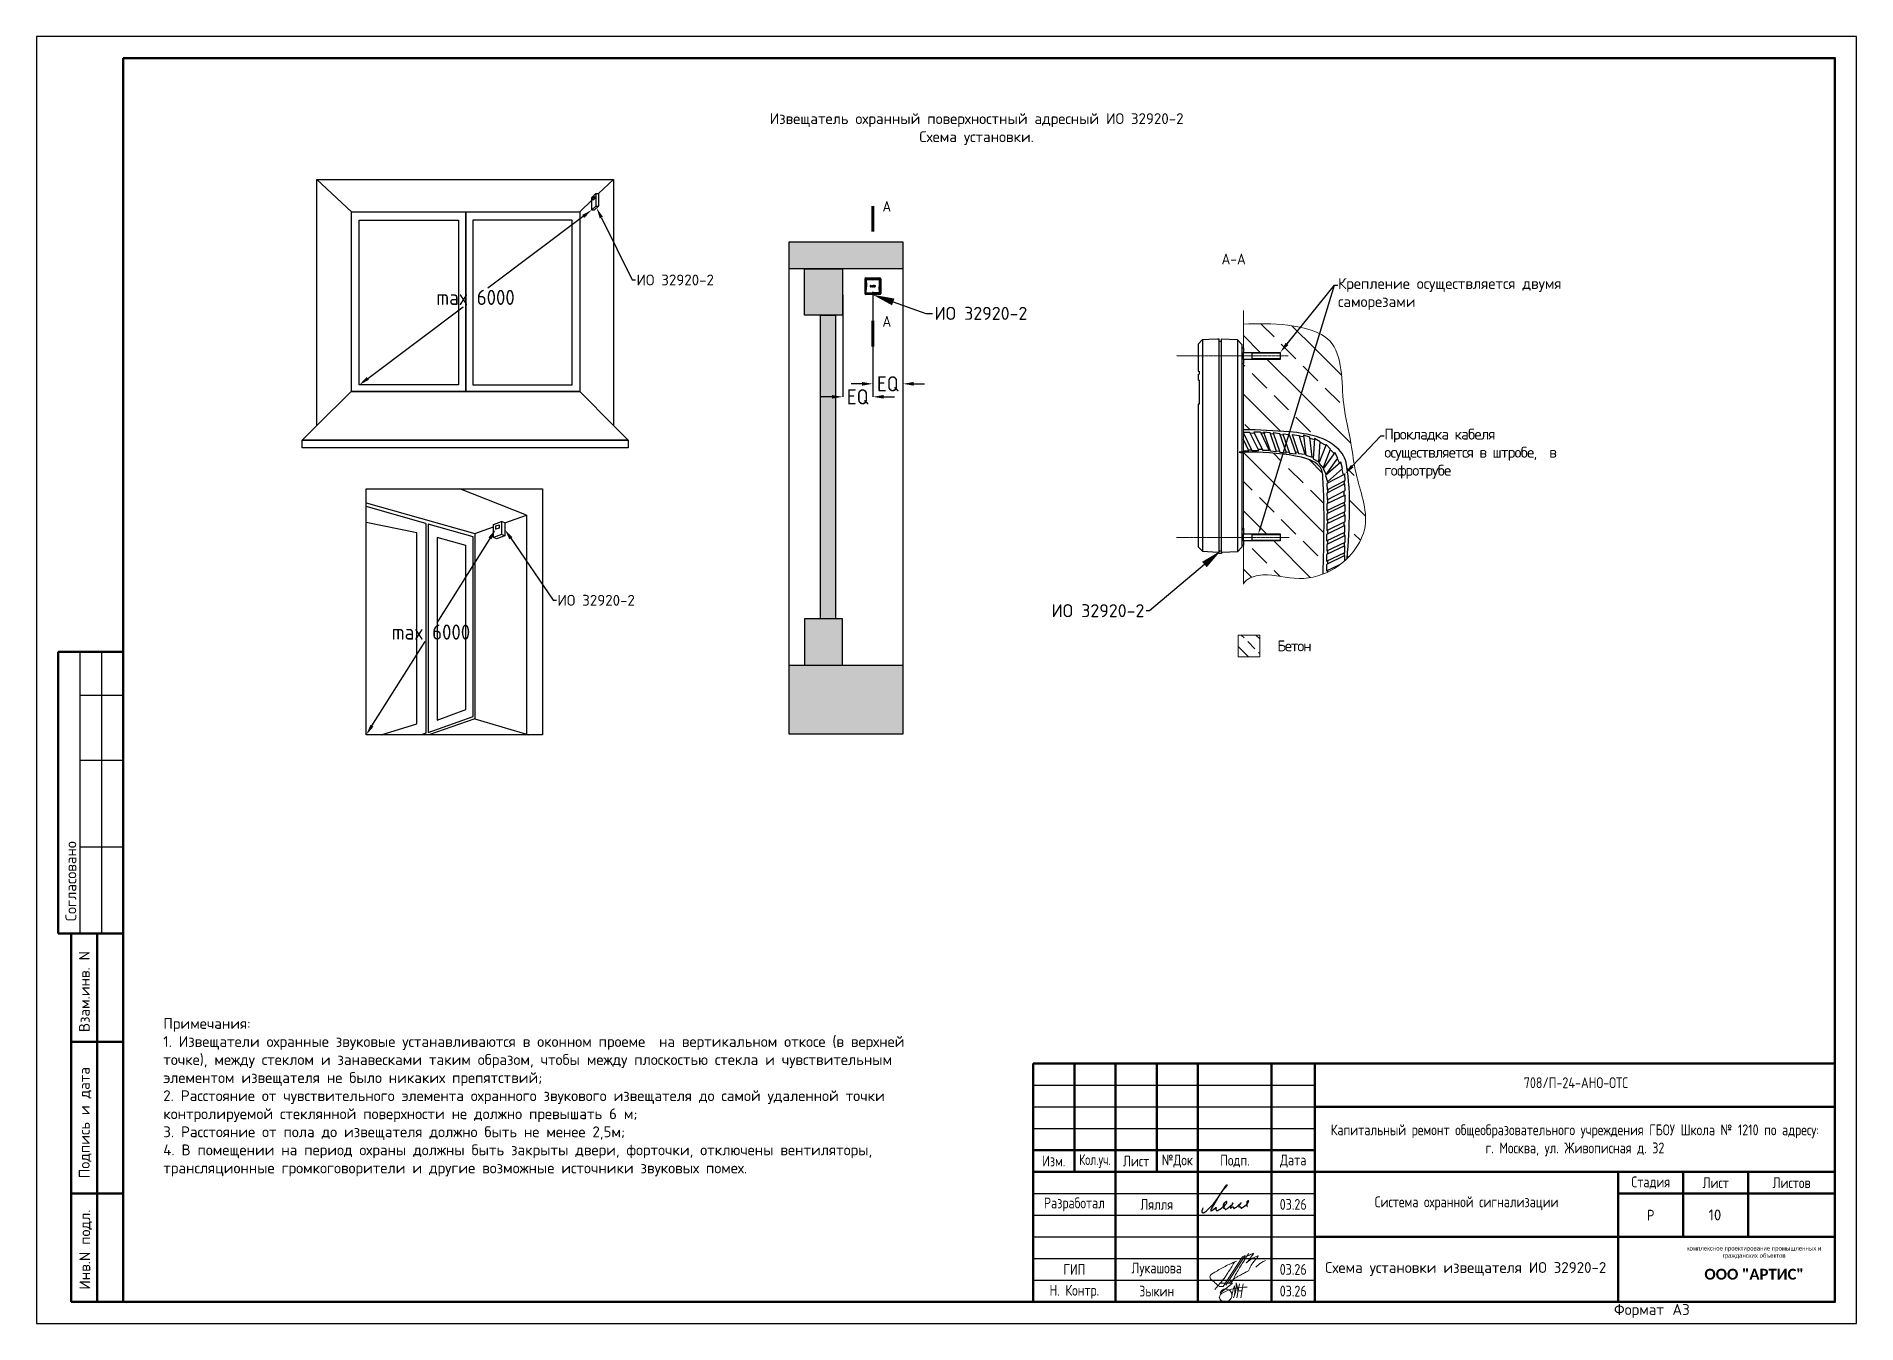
# Model space of a CAD drawing. Header units: millimetres. Extents: x -259793 to 1187961, y -549744 to 43070.
# Drawn here: x 824115 to 866115, y -32952 to -3252 of the extents above; entities that cross this region are included whole.
import ezdxf
from ezdxf import colors
from ezdxf.entities.mleader import LeaderData, LeaderLine
from ezdxf.enums import TextEntityAlignment as Align
from ezdxf.math import Vec2, Vec3

# ---------------------------------------------------------------- set-up
doc = ezdxf.new("R2010")
doc.units = ezdxf.units.MM
doc.linetypes.add('осевая', pattern=[2, 1.25, -0.25, 0.25, -0.25])
for name, color, linetype in [('__НАДПИСИ', 7, 'Continuous'), ('OBJ', 4, 'Continuous'), ('TEXT1', 7, 'Continuous'), ('Основная', 7, 'Continuous'), ('стена', 20, 'Continuous'), ('Штампы', 7, 'Continuous')]:
    doc.layers.add(name, color=color, linetype=linetype)
doc.layers.add('__ФОРМАТ', color=7, linetype='Continuous', lineweight=40)
doc.layers.add('Подписи', color=7, linetype='Continuous', lineweight=13)
doc.layers.add('ОФ_подписи', color=5, linetype='Continuous', lineweight=13, true_color=0x0000ff)
doc.styles.add('GOST 2.304 type A', font='', dxfattribs={"height": 250})
doc.styles.add('ICOCPEUR', font='isocpeur.ttf', dxfattribs={"height": 250})
doc.styles.add('ISOCPEUR', font='isocpeur.ttf', dxfattribs={"width": 0.9, "height": 350})
doc.styles.add('RubezhCAD', font='', dxfattribs={"oblique": 10})
doc.styles.get("Standard").update_dxf_attribs({"font": ''})
doc.styles.add('XREF1$0$Standard', font='isocpeur.ttf')
doc.styles.add('ГОСТ 2.304', font='')
doc.styles.get('GOST 2.304 type A').set_extended_font_data('GOST 2.304 type A')
doc.styles.get('RubezhCAD').set_extended_font_data('GOST type A')
doc.styles.get('Standard').set_extended_font_data('GOST type B')
doc.styles.get('ГОСТ 2.304').set_extended_font_data('GOST 2.304 type A')
doc.dimstyles.get("Standard").update_dxf_attribs({"dimtxt": 0.18, "dimasz": 0.18, "dimexe": 0.18, "dimexo": 0.0625, "dimgap": 0.09, "dimtad": 0, "dimtih": 1, "dimtoh": 1, "dimdec": 4, "dimzin": 0, "dimdsep": 46, "dimtxsty": 'Standard', "dimcen": 0.09, "dimadec": 0, "dimazin": 0, "dimtfac": 1, "dimtdec": 4, "dimtofl": 0, "dimtmove": 0, "dimatfit": 3, "dimfxl": 1, "dimtolj": 1, "dimtzin": 0, "dimarcsym": 0})
pattern_1 = [(135, (653983.1, -43863.8), (-673.519, -673.519), []), (135, (653983.1, -43190.2), (-673.519, -673.519), [476.25, -238.125])]

msp = doc.modelspace()

# ---------------------------------------------------------------- texts
at = {"transparency": 33554687, "insert": (845809.73537, -5391.4863), "char_height": 250, "width": 24144.701657, "attachment_point": 5, "style": 'ISOCPEUR'}
msp.add_mtext('{\\W1;Извещатель охранный поверхностный адресный ИО 32920-2 \\PСхема установки.}', dxfattribs=at)
at = {"transparency": 33554687, "char_height": 250, "style": 'ISOCPEUR'}
for s, width, gutter_width, insert, attachment_point in [('А', 32781.5996251, 12.5, (843636.38467, -7049.80043), 1), ('А-А', 32781.5996251, 12.5, (851461.32287, -8262.73026), 1), ('А', 32781.5996251, 12.5, (843636.38467, -9699.69516), 1), ('{\\W1;\\T0.8;Бетон }', 1187.6796669, 25, (853129.04596, -17313.83777), 5)]:
    msp.add_mtext_dynamic_manual_height_columns(s, width=width, gutter_width=gutter_width, heights=[0], dxfattribs=dict(at, insert=insert, attachment_point=attachment_point))
at = {"ltscale": 100, "transparency": 33554687, "insert": (827042.18202, -25901.3723), "char_height": 250, "width": 17596.041954, "attachment_point": 1, "style": 'ISOCPEUR'}
msp.add_mtext('{\\W1;\\C7;Примечания:\\P1. \\C256;Извещатели охранные звуковые устанавливаются в оконном проеме  на вертикальном откосе (в верхней точке), между стеклом и занавесками таким образом, чтобы между плоскостью стекла и чувствительным элементом извещателя не было никаких препятствий; \\P2. Расстояние от чувствительного элемента охранного звукового извещателя до самой удаленной точки контролируемой стеклянной поверхности не должно превышать 6 м;\\P3. Расстояние от пола до извещателя должно быть не менее 2,5м;\\P4. В помещении на период охраны должны быть закрыты двери, форточки, отключены вентиляторы, трансляционные громкоговорители и другие возможные источники звуковых помех.}', dxfattribs=at)
at = {"linetype": 'Continuous', "transparency": 33554687, "insert": (862845.10724, -30443.506), "char_height": 250, "attachment_point": 5, "style": 'ISOCPEUR'}
msp.add_mtext('{\\W1;10}', dxfattribs=at)
at = {"layer": 'TEXT1', "transparency": 33554687, "insert": (857095.10724, -31691.79765), "char_height": 250, "width": 7000, "attachment_point": 5, "style": 'ICOCPEUR'}
msp.add_mtext('Схема установки извещателя ИО 32920-2', dxfattribs=at)

# ---------------------------------------------------------------- blocks, each defined once
blk = doc.blocks.new('A$C6E475235')
at = {"layer": 'OBJ', "color": 0}
for p, q in [((-26.9, 9.7), (-26.9, -46)), ((-26.5, 9.7), (-26.5, -46)), ((-24.4, 9.7), (-24.4, -46)), ((-22.9, 13.7), (31.1, 13.7)), ((-22.9, 13.3), (31.1, 13.3)), ((-22.9, 11.2), (31.1, 11.2)), ((-22, -43.6), (-22, 7.4)), ((-21.9, 7.4), (-20.2, -15.6)), ((-21.4, 8), (29.6, 8)), ((-21.4, 7.9), (1.6, 6.2)), ((6.6, 6.2), (1.6, 6.2)), ((29.5, 7.9), (6.6, 6.2)), ((30, 7.4), (28.3, -15.5)), ((30.1, -43.5), (30.1, 7.5)), ((32.6, 9.7), (32.6, -46)), ((34.7, 9.7), (34.7, -46)), ((35.1, 9.7), (35.1, -46)), ((31.1, -47.5), (-22.9, -47.5)), ((31.1, -49.6), (-22.9, -49.6)), ((31.1, -50), (-22.9, -50)), ((-21.9, -21.1), (-21.9, -14.1)), ((-21.9, -43.5), (-20.2, -20.6)), ((-21.4, -44), (1.6, -42.3)), ((-21.4, -44.1), (29.6, -44.1)), ((-20.2, -15.6), (-20.2, -20.6)), ((-5.5, -15.5), (-5.5, -19.5)), ((-5, -15), (-1, -15)), ((-5, -20), (-1, -20)), ((-0.5, -15.5), (-0.5, -19.5)), ((1.5, -15.5), (1.5, -19.5)), ((6.6, -42.3), (1.6, -42.3)), ((2, -15), (6, -15)), ((2, -20), (6, -20)), ((6.5, -15.5), (6.5, -19.5)), ((29.5, -44), (6.6, -42.3)), ((8.5, -15.5), (8.5, -19.5)), ((9, -15), (13, -15)), ((9, -20), (13, -20)), ((13.5, -15.5), (13.5, -19.5)), ((28.3, -15.5), (28.3, -20.5)), ((30, -43.5), (28.3, -20.5))]:
    blk.add_line(p, q, dxfattribs=at)
for centre in [(-3, -17.5), (4, -17.5), (11, -17.5)]:
    blk.add_circle(centre, 1.75, dxfattribs=at)
for centre, radius, start, end in [((-22.9, 9.7), 4, 90, 180), ((-22.9, 9.7), 3.6, 90, 180), ((-22.9, 9.7), 1.5, 90, 180), ((-21.5, 7.4), 0.5, 90, 180), ((-21.4, 7.5), 0.5, 90, 180), ((-21.4, 7.5), 0.5, 90, 180), ((-21.4, 7.4), 0.5, 83.65981, 180), ((-21.4, 7.4), 0.5, 90, 186.34019), ((-21.4, 7.4), 0.5, 90, 186.34019), ((-21.4, 7.4), 0.5, 90, 186.34019), ((-21.4, 7.4), 0.5, 90, 186.34019), ((29.5, 7.5), 0.5, 353.65981, 90), ((29.5, 7.5), 0.5, 353.65981, 90), ((29.5, 7.5), 0.5, 353.65981, 90), ((29.5, 7.5), 0.5, 353.65981, 90), ((29.6, 7.4), 0.5, 0, 96.34019), ((29.6, 7.4), 0.5, 0, 96.34019), ((29.6, 7.4), 0.5, 0, 96.34019), ((29.6, 7.4), 0.5, 0, 96.34019), ((29.6, 7.5), 0.5, 0, 90), ((29.6, 7.5), 0.5, 0, 90), ((31.1, 9.7), 4, 0, 90), ((31.1, 9.7), 3.6, 0, 90), ((31.1, 9.7), 1.5, 0, 90), ((-22.9, -46), 4, 180, 270), ((-22.9, -46), 3.6, 180, 270), ((-22.9, -46), 1.5, 180, 270), ((-21.5, -43.6), 0.5, 180, 270), ((-21.5, -43.6), 0.5, 180, 270), ((-21.4, -43.5), 0.5, 180, 276.34019), ((-21.4, -43.6), 0.5, 173.65981, 270), ((-21.4, -43.6), 0.5, 180, 270), ((-21.4, -43.6), 0.5, 180, 270), ((-5, -15.5), 0.5, 90, 180), ((-5, -19.5), 0.5, 180, 270), ((-1, -15.5), 0.5, 0, 90), ((-1, -19.5), 0.5, 270, 0), ((2, -15.5), 0.5, 90, 180), ((2, -19.5), 0.5, 180, 270), ((6, -15.5), 0.5, 0, 90), ((6, -19.5), 0.5, 270, 0), ((9, -15.5), 0.5, 90, 180), ((9, -19.5), 0.5, 180, 270), ((13, -15.5), 0.5, 0, 90), ((13, -19.5), 0.5, 270, 0), ((29.6, -43.5), 0.5, 263.65981, 0), ((29.6, -43.5), 0.5, 263.65981, 0), ((29.6, -43.5), 0.5, 263.65981, 0), ((29.6, -43.5), 0.5, 263.65981, 0), ((29.5, -43.5), 0.5, 270, 6.34019), ((29.6, -43.5), 0.5, 270, 0), ((29.6, -43.5), 0.5, 270, 0), ((29.6, -43.6), 0.5, 270, 0), ((31.1, -46), 4, 270, 0), ((31.1, -46), 1.5, 270, 0), ((31.1, -46), 3.6, 270, 0)]:
    blk.add_arc(centre, radius, start, end, dxfattribs=at)
blk = doc.blocks.new('*D1136')
at = {"color": 0, "lineweight": -2, "transparency": 16777216}
for p, q in [((842719, -9212), (842719, -11568)), ((843414, -9212), (843414, -11568)), ((842469, -11568), (842219, -11568)), ((843664, -11568), (843914, -11568))]:
    blk.add_line(p, q, dxfattribs=at)
at = {"color": 0, "transparency": 16777216}
for points in [[(842469, -11526), (842469, -11609), (842719, -11568)], [(843664, -11526), (843664, -11609), (843414, -11568)]]:
    blk.add_solid(points, dxfattribs=at)
at = {"layer": 'Defpoints', "color": 0, "transparency": 16777216}
for p in [(842719, -9212), (843414, -9212), (842719, -11568)]:
    blk.add_point(p, dxfattribs=at)
at = {"color": 0, "transparency": 16777216, "insert": (843066, -11568), "char_height": 350, "attachment_point": 5, "style": 'ISOCPEUR'}
blk.add_mtext('\\A1;EQ', dxfattribs=at)
blk = doc.blocks.new('*D1137')
at = {"color": 0, "lineweight": -2, "transparency": 16777216}
for p, q in [((843414, -9191), (843414, -11268)), ((844108, -9191), (844108, -11268)), ((843164, -11268), (842914, -11268)), ((844358, -11268), (844608, -11268))]:
    blk.add_line(p, q, dxfattribs=at)
at = {"color": 0, "transparency": 16777216}
for points in [[(843164, -11226), (843164, -11310), (843414, -11268)], [(844358, -11226), (844358, -11310), (844108, -11268)]]:
    blk.add_solid(points, dxfattribs=at)
at = {"layer": 'Defpoints', "color": 0, "transparency": 16777216}
for p in [(843414, -9191), (844108, -9191), (843414, -11268)]:
    blk.add_point(p, dxfattribs=at)
at = {"color": 0, "transparency": 16777216, "insert": (843761, -11268), "char_height": 350, "attachment_point": 5, "style": 'ISOCPEUR'}
blk.add_mtext('\\A1;EQ', dxfattribs=at)
blk = doc.blocks.new('*D1139')
at = {"color": 0, "lineweight": -2, "transparency": 16777216}
for p, q in [((836732, -7405), (834533, -9059)), ((836931, -7255), (836931, -7255)), ((831762, -11144), (833961, -9489)), ((831562, -11294), (831562, -11294))]:
    blk.add_line(p, q, dxfattribs=at)
at = {"color": 0, "transparency": 16777216}
for points in [[(836707, -7372), (836757, -7438), (836931, -7255)], [(831737, -11111), (831787, -11177), (831562, -11294)]]:
    blk.add_solid(points, dxfattribs=at)
at = {"layer": 'Defpoints', "color": 0, "transparency": 16777216}
for p in [(836931, -7255), (831562, -11294), (831562, -11294)]:
    blk.add_point(p, dxfattribs=at)
at = {"color": 0, "transparency": 16777216, "insert": (834247, -9274), "char_height": 350, "attachment_point": 5, "style": 'ISOCPEUR'}
blk.add_mtext('\\A1;max 6000', dxfattribs=at)
blk = doc.blocks.new('*D1138')
at = {"color": 0, "lineweight": -2, "transparency": 16777216}
for p, q in [((834713, -14623), (834714, -14623)), ((834580, -14834), (833354, -16781)), ((831857, -19158), (833083, -17211)), ((831724, -19369), (831724, -19369))]:
    blk.add_line(p, q, dxfattribs=at)
at = {"color": 0, "transparency": 16777216}
for points in [[(834545, -14812), (834615, -14856), (834713, -14622)], [(831822, -19136), (831892, -19180), (831724, -19369)]]:
    blk.add_solid(points, dxfattribs=at)
at = {"layer": 'Defpoints', "color": 0, "transparency": 16777216}
for p in [(834713, -14622), (831724, -19369), (831724, -19369)]:
    blk.add_point(p, dxfattribs=at)
at = {"color": 0, "transparency": 16777216, "insert": (833219, -16996), "char_height": 350, "attachment_point": 5, "style": 'ISOCPEUR'}
blk.add_mtext('\\A1;max 6000', dxfattribs=at)
blk = doc.blocks.new('П_Зыкин')
at = {"layer": 'ОФ_подписи', "color": 5, "ltscale": 100, "transparency": 33554687}
for p, q in [((142, 249), (62, -174)), ((102, 37), (218, 37)), ((258, 249), (178, -174))]:
    blk.add_line(p, q, dxfattribs=at)
blk.add_lwpolyline([(-462, 273), (-74, 273), (-446, -30)], dxfattribs=at)
for centre, radius, start, end in [((-271, -94), 186, 314.2393, 159.9348), ((345, -1372), 1523, 88.8758, 117.8788), ((1109, -252), 1204, 158.7593, 174.231), ((-1024, 224), 1068, 337.8144, 2.8859), ((-849, 72), 852, 342.8308, 7.4815), ((-9, 182), 4.48, 8.9691, 155.6551), ((-643, 22), 732, 344.4555, 20.462), ((-318, -169), 151, 108.7568, 173.4251), ((-287, -115), 185, 191.5358, 322.3512)]:
    blk.add_arc(centre, radius, start, end, dxfattribs=at)
blk = doc.blocks.new('П_Лукашова')
at = {"layer": 'ОФ_подписи', "color": 5}
for p, q in [((221, 339), (-221, -339)), ((286, 371), (-156, -307)), ((283, 370), (218, 338))]:
    blk.add_line(p, q, dxfattribs=at)
for points in [[(221, 301), (344, 360), (434, 401), (475, 416), (464, 395), (420, 336), (342, 232), (310, 203), (337, 221), (420, 283), (490, 322), (558, 352), (576, 358), (491, 240), (403, 113), (374, 49), (360, 20)], [(-221, -339), (-276, -344), (-368, -289), (-446, -221), (-505, -166), (-522, -116), (-412, -16), (-295, 56), (-173, 120), (-49, 179), (33, 216), (87, 237), (52, 221), (11, 167), (-59, 51), (-126, -52), (-177, -132), (-256, -231), (-409, -409)], [(360, 20), (294, -18), (203, -65), (91, -124), (-73, -248)], [(366, 415), (236, 213), (85, -37), (-50, -300)], [(530, 102), (646, 199), (748, 254)]]:
    blk.add_spline(points, degree=3, dxfattribs=at)
blk = doc.blocks.new('штамп')
at = {"layer": '__ФОРМАТ', "linetype": 'Continuous', "lineweight": 50}
for p, q in [((531929, 45357), (531929, 50857)), ((531929, 50857), (550429, 50857)), ((532879, 48357), (532879, 50857)), ((533829, 45357), (533829, 50857)), ((534779, 48357), (534779, 50857)), ((535729, 45357), (535729, 50857)), ((537429, 45357), (537429, 50857)), ((538429, 45357), (538429, 50857)), ((550429, 45357), (550429, 50857)), ((538429, 49857), (550429, 49857)), ((531929, 48857), (538429, 48857)), ((531929, 48357), (550429, 48357)), ((545429, 45357), (545429, 48357)), ((546929, 46857), (546929, 48357)), ((548429, 46857), (548429, 48357)), ((545429, 47857), (550429, 47857)), ((538429, 46857), (550429, 46857)), ((531929, 45357), (550429, 45357))]:
    blk.add_line(p, q, dxfattribs=at)
at = {"layer": '__ФОРМАТ', "linetype": 'Continuous', "lineweight": -2}
for p, q in [((531929, 50357), (538429, 50357)), ((531929, 49857), (538429, 49857)), ((531929, 49357), (538429, 49357)), ((531929, 48857), (538429, 48857)), ((531929, 47857), (538429, 47857)), ((531929, 47357), (538429, 47357)), ((531929, 46857), (538429, 46857)), ((538429, 46857), (550429, 46857)), ((531929, 46357), (538429, 46357)), ((531929, 45857), (538429, 45857))]:
    blk.add_line(p, q, dxfattribs=at)
at = {"layer": 'Подписи', "color": 5, "lineweight": 25}
blk.add_lwpolyline([(535847, 47525), (535833, 47500), (535823, 47461), (535824, 47440), (535829, 47423), (535840, 47414), (535857, 47413), (535876, 47421), (535897, 47435), (535917, 47454), (536005, 47539), (536088, 47624), (536142, 47690), (536203, 47776), (536266, 47874), (536323, 47953), (536362, 48009), (536395, 48059), (536405, 48060), (536397, 48045), (536295, 47925), (536205, 47790), (536095, 47603), (536059, 47544), (536038, 47506), (536029, 47485), (536027, 47473), (536027, 47462), (536031, 47457), (536037, 47454), (536045, 47456), (536057, 47466), (536072, 47479), (536107, 47506), (536133, 47525), (536147, 47532), (536152, 47532), (536153, 47529), (536150, 47520), (536147, 47504), (536146, 47491), (536148, 47479), (536150, 47471), (536157, 47465), (536166, 47462), (536178, 47464), (536189, 47469), (536215, 47480), (536240, 47498), (536281, 47529), (536306, 47550), (536324, 47567), (536342, 47582), (536372, 47609), (536388, 47629), (536397, 47646), (536399, 47657), (536398, 47666), (536393, 47671), (536383, 47671), (536372, 47667), (536356, 47653), (536336, 47632), (536323, 47612), (536313, 47599), (536309, 47587), (536310, 47579), (536315, 47575), (536326, 47579), (536335, 47585), (536344, 47592), (536348, 47595), (536352, 47596), (536354, 47595), (536355, 47592), (536349, 47583), (536342, 47575), (536334, 47561), (536326, 47547), (536322, 47538), (536320, 47531), (536321, 47523), (536325, 47519), (536328, 47519), (536333, 47524), (536338, 47527), (536344, 47526), (536346, 47520), (536351, 47508), (536355, 47498), (536359, 47493), (536366, 47491), (536375, 47491), (536385, 47497), (536412, 47513), (536436, 47532), (536466, 47559), (536491, 47583), (536517, 47607), (536529, 47621), (536545, 47642), (536547, 47643), (536546, 47644), (536543, 47644), (536541, 47642), (536538, 47637), (536499, 47577), (536491, 47558), (536482, 47544), (536480, 47535), (536479, 47529), (536481, 47524), (536483, 47522), (536489, 47523), (536494, 47526), (536502, 47532), (536512, 47539), (536522, 47544), (536530, 47548), (536541, 47549), (536547, 47546), (536550, 47541), (536551, 47531), (536552, 47525), (536553, 47521), (536558, 47517), (536562, 47515), (536568, 47515), (536575, 47517), (536583, 47523), (536596, 47533), (536617, 47547), (536636, 47561), (536659, 47583), (536688, 47609), (536702, 47620), (536713, 47630), (536721, 47636), (536727, 47641), (536727, 47643), (536726, 47644), (536723, 47643), (536720, 47638), (536715, 47629), (536693, 47594), (536681, 47575), (536676, 47566), (536674, 47557), (536677, 47551), (536679, 47547), (536684, 47546), (536689, 47549), (536695, 47552), (536700, 47554), (536709, 47554), (536716, 47551), (536717, 47545), (536719, 47535), (536721, 47527), (536725, 47524), (536731, 47520), (536741, 47523), (536747, 47528), (536757, 47534), (536779, 47550), (536809, 47572), (536842, 47600), (536865, 47623), (536880, 47642), (536895, 47664), (536899, 47675), (536901, 47684), (536898, 47689), (536891, 47693), (536881, 47689), (536873, 47682), (536862, 47668), (536856, 47654), (536855, 47638), (536856, 47622), (536856, 47598), (536858, 47583), (536860, 47572), (536864, 47560), (536871, 47551)], dxfattribs=at)
at = {"layer": 'ОФ_подписи'}
for name, p, xscale, yscale, zscale in [('П_Лукашова', (536533, 46057), 1.010226427429054, 1.010226427429054, 1.010226427429054), ('П_Зыкин', (536581, 45585), 0.7621923841183493, 0.7621923841183493, 0.7621923841183493)]:
    blk.add_blockref(name, p, dxfattribs=dict(at, xscale=xscale, yscale=yscale, zscale=zscale))
at = {"transparency": 33554687, "attachment_point": 5, "style": 'ГОСТ 2.304'}
for s, insert, char_height, width in [('{\\fArial|b0|i0|c204|p34;комплексное проектирование промышленных и гражданских объектов}', (548563, 46495), 100, 3372.21), ('{\\fCorbel Light|b1|i0|c204|p34;ООО "АРТИС"}', (548563, 45995), 250, 4171.2)]:
    blk.add_mtext(s, dxfattribs=dict(at, insert=insert, char_height=char_height, width=width))
at = {"layer": '__НАДПИСИ', "lineweight": 9, "ltscale": 2, "style": 'ISOCPEUR', "flags": 1}
blk.add_attdef('NOTATION', (548864, 51134), '', height=250, dxfattribs=at)
at = {"layer": '__НАДПИСИ', "lineweight": 9, "ltscale": 2, "style": 'RubezhCAD', "oblique": 10}
blk.add_attdef('SHEET', text='', height=250, dxfattribs=at).set_placement((547679, 47357), align=Align.MIDDLE_CENTER)
at = {"layer": '__ФОРМАТ', "color": 7, "linetype": 'Continuous', "lineweight": 20, "char_height": 250, "attachment_point": 5, "style": 'GOST 2.304 type A'}
for s, insert, width in [('Капитальный ремонт общеобразовательного учреждения ГБОУ Школа № 1210 по адресу:      \\Pг. Москва, ул. Живописная д. 32', (544429, 49085), 12000), ('\\pi-7.5,l7.5,t7.5;{\\W0.9;\\C256;Кол.уч.}', (533354, 48607), 950)]:
    blk.add_mtext(s, dxfattribs=dict(at, insert=insert, width=width))
for s, insert, width, line_spacing_factor in [('\\pi-7.5,l7.5,t7.5;{\\C256;Изм.}', (532404, 48607), 950, 1.2), ('\\pi-7.5,l7.5,t7.5;{\\C256;Лист}', (534304, 48607), 950, 1.2), ('\\pi-7.5,l7.5,t7.5;{\\C256;№Док}', (535254, 48607), 950, 1.2), ('\\pi-7.5,l7.5,t7.5;{\\C256;Подп.}', (536584, 48607), 1710.72, 1.2), ('\\pi-7.5,l7.5,t7.5;{\\C256;Дата}', (537929, 48607), 1000, 1.2), ('\\pi-7.5,l7.5,t7.5;{\\C256;Стадия}', (546179, 48107), 1500, 1.2), ('\\pi-7.5,l7.5,t7.5;{\\C256;Лист}', (547679, 48107), 1500, 1.2), ('\\pi-7.5,l7.5,t7.5;{\\C256;Листов}', (549429, 48107), 2000, 1.2), ('\\pi-7.5,l7.5,t7.5;{\\C256;Разработал}', (532879, 47607), 1900, 1.2), ('{\\C256;Лялля}', (534779, 47607), 1900, 1.2), ('{\\C256;03.26}', (537929, 47607), 1000, 1.2), ('Система охранной сигнализации ', (541929, 47632), 6828.82, 0.85), ('\\pi-750,l750,t750;{\\C256;Р}', (546179, 47357), 1500, 1.2), ('\\pi-7.5,l7.5,t7.5;{\\C256;ГИП}', (532879, 46107), 1900, 1.2), ('{\\C256;Лукашова}', (534779, 46107), 1900, 1.2), ('{\\C256;03.26}', (537929, 46107), 1000, 1.2), ('{\\C256;Н. Контр. }', (532879, 45592), 1900, 1.2), ('\\pi-750,l750,t750;{\\C256;Зыкин}', (534779, 45607), 1900, 1.2), ('{\\C256;03.26}', (537929, 45607), 1000, 1.2)]:
    blk.add_mtext(s, dxfattribs=dict(at, insert=insert, width=width, line_spacing_factor=line_spacing_factor))
at = {"layer": 'стена', "color": 18, "true_color": 0x000000, "insert": (543249, 50539), "char_height": 250, "width": 3851.47, "attachment_point": 1, "style": 'GOST 2.304 type A'}
blk.add_mtext('708/П-24-АНО-ОТС', dxfattribs=at)
blk = doc.blocks.new('*U1124')
at = {"lineweight": 50}
for p, q in [((5, 155), (20, 155)), ((5, 155), (5, 90)), ((5, 90), (20, 90)), ((8, 5), (8, 90)), ((14, 5), (14, 90)), ((8, 65), (20, 65)), ((8, 30), (20, 30)), ((8, 5), (20, 5))]:
    blk.add_line(p, q, dxfattribs=at)
for p, q in [((10, 155), (10, 90)), ((15, 155), (15, 90)), ((10, 145), (20, 145)), ((10, 130), (20, 130)), ((10, 110), (20, 110))]:
    blk.add_line(p, q)
blk.add_lwpolyline([(0, 0), (420, 0), (420, 297), (0, 297)], close=True)
blk.add_lwpolyline([(20, 292), (415, 292), (415, 5), (20, 5)], close=True, dxfattribs=at)
at = {"style": 'XREF1$0$Standard'}
for s, p in [('Согласовано', (7.95, 102.07)), ('Взам.инв. N', (11.07, 76.61)), ('Подпись и дата', (11.04, 46.36)), ('Инв.N подл.', (11.17, 17.07))]:
    blk.add_text(s, height=2.5, rotation=90, dxfattribs=at).set_placement(p, align=Align.MIDDLE_CENTER)
blk.add_text('Формат', height=2.5, dxfattribs=at).set_placement((364.02, 2))
blk.add_text('А3', height=2.5, dxfattribs=at).set_placement((381.51, 2), align=Align.RIGHT)
for tag, p in [('СОГЛАСОВАНО_ДАТА2', (14.37, 145.56)), ('СОГЛАСОВАНО_ДАТА3', (19.37, 145.56)), ('СОГЛАСОВАНО_ФАМИЛИЯ2', (14.37, 110.56)), ('СОГЛАСОВАНО_ФАМИЛИЯ3', (19.37, 110.56)), ('СОГЛАСОВАНО_ДОЛЖНОСТЬ2', (14.37, 90.56)), ('СОГЛАСОВАНО_ДОЛЖНОСТЬ3', (19.37, 90.56))]:
    blk.add_attdef(tag, p, '', height=2.5, rotation=90, dxfattribs=at)
for tag, p in [('ВЗАМ_ИНВ_НОМЕР', (19.37, 77.5)), ('ИНВ_N_ПОДЛ', (19.37, 17.5))]:
    blk.add_attdef(tag, text='', height=2.5, rotation=90, dxfattribs=at).set_placement(p, align=Align.CENTER)
blk.add_attdef('ИНВ_ДАТА', text='', height=2.5, rotation=90, dxfattribs=at).set_placement((19.37, 63.83), align=Align.RIGHT)

# ---------------------------------------------------------------- dimensions: what is measured, and where the dimension line sits
at = {"color": 0, "transparency": 33554687}
for p1, p2, picture, middle in [((836931.34262, -7254.56546), (831562.19705, -11294.11699), '*D1139', (834246.76983, -9274.34123)), ((834713.37457, -14622.48147), (831723.76306, -19369.37012), '*D1138', (833218.56881, -16995.9258))]:
    dim = msp.add_aligned_dim(p1=p1, p2=p2, distance=0, text='max 6000', dimstyle='Standard', override={"dimtxt": 250, "dimasz": 250, "dimgap": 40, "dimtxsty": 'ISOCPEUR'}, dxfattribs=at)
    dim.commit()
    dim.dimension.update_dxf_attribs({"geometry": picture, "text_midpoint": middle})
at = {"transparency": 33554687}
for base, p1, p2, picture, middle in [((842718.54052, -11567.5416), (843413.50413, -9212.39012), (842718.54052, -9212.39012), '*D1136', (843066.02233, -11567.5416)), ((843413.50413, -11268.11615), (844108.46775, -9191.39012), (843413.50413, -9191.39012), '*D1137', (843760.98594, -11268.11615))]:
    dim = msp.add_linear_dim(base=base, p1=p1, p2=p2, angle=180, text='EQ', dimstyle='Standard', override={"dimtxt": 250, "dimasz": 250, "dimgap": 40, "dimtxsty": 'ISOCPEUR'}, dxfattribs=at)
    dim.commit()
    dim.dimension.update_dxf_attribs({"geometry": picture, "text_midpoint": middle, "dimtype": 161})

# ---------------------------------------------------------------- hatches: boundary and pattern name
at = {"true_color": 0x150e1a, "transparency": 33554687}
h = msp.add_hatch(color=188, dxfattribs=at)
h.dxf.hatch_style = 1
h.paths.add_polyline_path([(841482.90901, -7990.08277), (844108.46775, -7990.08277), (844108.46775, -8618.39012), (841482.90901, -8618.39012)])
h.paths.add_polyline_path([(841482.90901, -17761.27255), (844108.46775, -17761.27255), (844108.46775, -19348.85464), (841482.90901, -19348.85464)])
at = {"transparency": 33554687}
h = msp.add_hatch(color=252, dxfattribs=at)
h.dxf.hatch_style = 1
h.paths.add_polyline_path([(841836.91356, -8618.39012), (842718.54052, -8618.39012), (842718.54052, -9685.59366), (841836.91356, -9685.59366)])
h.paths.add_polyline_path([(841836.91356, -17761.27255), (842718.54052, -17761.27255), (842718.54052, -16694.069), (841836.91356, -16694.069)])
h = msp.add_hatch(color=150, dxfattribs=at)
h.dxf.hatch_style = 1
h.paths.add_polyline_path([(842204.03702, -9685.59366), (842555.40171, -9685.59366), (842555.40171, -16694.069), (842204.03702, -16694.069)])
at = {"lineweight": 20, "transparency": 33554687}
h = msp.add_hatch(dxfattribs=at)
h.set_pattern_fill('ANSI33', color=256, scale=150, angle=90)
h.set_pattern_definition(pattern_1)
edge = h.paths.add_edge_path()
edge.add_spline(control_points=[(853724.88438, -10108.57294), (853513.22995, -9999.92455), (852867.43811, -9867.86393), (852299.33628, -9880.8925), (851966.72075, -9888.52054)], knot_values=[0, 0, 0, 0, 725.5627818008, 1750.3928111378, 1750.3928111378, 1750.3928111378, 1750.3928111378], degree=3, periodic=0)
edge.add_line((851966.72075, -9888.52054), (851966.72075, -10542.38335))
edge.add_line((851966.72075, -10542.38335), (852816.05215, -10542.38335))
edge.add_line((852816.05215, -10542.38335), (852816.05215, -10706.37562))
edge.add_line((852816.05215, -10706.37562), (851966.72075, -10706.37562))
edge.add_line((851966.72075, -10706.37562), (851966.72075, -12326.24261))
edge.add_spline(control_points=[(851966.72075, -12326.24261), (852322.92372, -12326.25598), (852678.5714, -12350.61259), (853034.21907, -12374.9692)], knot_values=[0, 0, 0, 0, 1068.6098189278, 1068.6098189278, 1068.6098189278, 1068.6098189278], degree=3, periodic=0)
edge.add_line((853034.21907, -12374.9692), (853724.88438, -10108.57294))
h = msp.add_hatch(dxfattribs=at)
h.set_pattern_fill('ANSI33', color=256, scale=150, angle=90)
h.set_pattern_definition(pattern_1)
edge = h.paths.add_edge_path()
edge.add_spline(control_points=[(854522.87765, -13118.2051), (854495.75573, -12957.42294), (854437.09446, -12497.19314), (854189.60185, -11592.61981), (854282.26188, -10481.858), (853814.54523, -10154.59848), (853724.88438, -10108.57294)], knot_values=[1750.3928111378, 1750.3928111378, 1750.3928111378, 1750.3928111378, 2236.4588300579, 3151.3510877434, 4649.8834857279, 4957.2457229186, 4957.2457229186, 4957.2457229186, 4957.2457229186], degree=3, periodic=0)
edge.add_line((853724.88438, -10108.57294), (853034.21907, -12374.9692))
edge.add_spline(control_points=[(853034.21907, -12374.9692), (853252.32168, -12400.27707), (853621.9015, -12443.16185), (854098.03012, -12673.96916), (854313.03693, -12946.25036), (854463.0033, -13825.44926), (854411.8394, -14567.36698), (854361.47999, -15297.61891)], knot_values=[0, 0, 0, 0, 653.3144923305, 1107.0562857061, 1568.6413979906, 1603.4150506825, 3780.1683357507, 3780.1683357507, 3780.1683357507, 3780.1683357507], degree=3, periodic=0)
edge.add_spline(control_points=[(854361.47999, -15297.61891), (854573.35406, -15090.32937), (854957.03917, -14444.64414), (854626.07987, -13676.43197), (854535.26348, -13191.6298), (854522.87765, -13118.2051)], knot_values=[4957.2457229186, 4957.2457229186, 4957.2457229186, 4957.2457229186, 5796.9808438866, 7036.0475989766, 7258.0203367392, 7258.0203367392, 7258.0203367392, 7258.0203367392], degree=3, periodic=0)
h = msp.add_hatch(dxfattribs=at)
h.set_pattern_fill('ANSI33', color=256, scale=150, angle=90)
h.set_pattern_definition(pattern_1)
edge = h.paths.add_edge_path()
edge.add_spline(control_points=[(853805.03574, -15657.53081), (853825.77483, -14923.41826), (853843.2852, -14145.05037), (853785.66254, -13179.98315), (853528.30049, -12992.72559), (853079.73562, -12913.52111), (852877.29763, -12889.90193)], knot_values=[171.1433650652, 171.1433650652, 171.1433650652, 171.1433650652, 2399.8348342975, 2528.4980178815, 2993.1220738548, 3357.8250386371, 3357.8250386371, 3357.8250386371, 3357.8250386371], degree=3, periodic=0)
edge.add_spline(control_points=[(852877.29763, -12889.90193), (852518.74143, -12848.06787), (852143.94086, -12841.4059), (851966.72075, -12843.12949)], knot_values=[3357.8250386371, 3357.8250386371, 3357.8250386371, 3357.8250386371, 4003.7833927451, 4003.7833927451, 4003.7833927451, 4003.7833927451], degree=3, periodic=0)
edge.add_line((851966.72075, -12843.12949), (851966.72075, -14730.08778))
edge.add_line((851966.72075, -14730.08778), (852816.05215, -14730.08778))
edge.add_line((852816.05215, -14730.08778), (852816.05215, -14894.08004))
edge.add_line((852816.05215, -14894.08004), (851966.72075, -14894.08004))
edge.add_line((851966.72075, -14894.08004), (851966.72075, -15887.02477))
edge.add_spline(control_points=[(851966.72075, -15887.02477), (851970.50843, -15880.74206), (852038.74223, -15767.56093), (852471.84902, -15593.43721), (853079.21107, -15813.32072), (853590.15729, -15739.83083), (853805.03574, -15657.53081)], knot_values=[7894.5838380766, 7894.5838380766, 7894.5838380766, 7894.5838380766, 7916.5559973744, 8290.4051329331, 9125.993872649, 9799.3255897145, 9799.3255897145, 9799.3255897145, 9799.3255897145], degree=3, periodic=0)
h = msp.add_hatch(dxfattribs=at)
h.set_pattern_fill('ANSI33', color=256, scale=75, angle=90)
h.set_pattern_definition([(135, (726368.46, 20589.84), (-336.7596, -336.7596), []), (135, (726368.46, 20926.6), (-336.7596, -336.7596), [238.125, -119.0625])])
h.paths.add_polyline_path([(852344.16346, -17563.83777), (852344.16346, -17063.83777), (851844.16346, -17063.83777), (851844.16346, -17563.83777)])

# ---------------------------------------------------------------- linework, layer by layer
at = {"transparency": 33554687}
for p, q in [((837023.74262, -6879.26175), (837086.98217, -6879.26175)), ((836931.34262, -7254.56546), (836994.58217, -7254.56546)), ((837023.74262, -7165.76175), (837086.98217, -7165.76175)), ((835425.78305, -14295.62757), (833888.23407, -13689.98419)), ((831723.76306, -14014.46634), (834230.14774, -14725.17943)), ((834230.14774, -14725.17943), (834660.7091, -14570.49311)), ((834920.96539, -14476.99171), (834846.7091, -14447.74202)), ((834920.96539, -14476.99171), (835425.78305, -14295.62757)), ((834734.96539, -14840.8153), (834660.7091, -14811.56561)), ((834920.96539, -14773.99171), (834846.7091, -14744.74202))]:
    msp.add_line(p, q, dxfattribs=at)
at = {"lineweight": 100, "transparency": 33554687}
for p, q in [((843413.50413, -7756.73169), (843413.50413, -7166.94959)), ((843413.50413, -9816.84432), (843413.50413, -10406.62642))]:
    msp.add_line(p, q, dxfattribs=at)
at = {"lineweight": 20, "transparency": 33554687}
msp.add_line((851966.72075, -9572.74891), (851966.72075, -15887.02477), dxfattribs=at)
at = {"lineweight": 30, "transparency": 33554687}
for p, q in [((851024.34542, -10245.87806), (850923.93809, -10351.68531)), ((850923.93809, -10351.68531), (850923.93809, -10974.926)), ((851021.45879, -10248.91994), (851021.45879, -15132.89557)), ((851024.34542, -10245.87806), (851170.27365, -10238.23029)), ((851401.52743, -10226.10691), (851401.52743, -10281.17844)), ((851401.52743, -10281.17844), (851448.91336, -10283.66183)), ((851401.52743, -10281.17844), (851401.52743, -15179.5197)), ((851448.91336, -10236.02394), (851448.91336, -10283.66183)), ((851826.09537, -10255.79509), (851448.91336, -10236.02782)), ((851448.91336, -10283.66183), (851448.91336, -15185.62087)), ((851826.09537, -10255.79509), (851926.5027, -10361.60234)), ((851826.09537, -10255.79509), (851826.09537, -15142.96388)), ((851926.5027, -10361.60234), (851926.5027, -10448.42552)), ((851926.5027, -10361.60234), (851926.5027, -10448.42552)), ((851926.5027, -10448.42552), (851926.5027, -11065.52122)), ((851966.72075, -10448.42552), (851926.5027, -10448.42552)), ((851926.5027, -10800.33345), (851966.72075, -10800.33345)), ((851926.5027, -10800.33345), (851926.5027, -10990.11238)), ((850921.05146, -11049.76921), (850946.18774, -11048.45187)), ((850921.05146, -11049.76921), (850921.05146, -11181.28947)), ((850946.18774, -11181.12656), (850921.05146, -11181.12656)), ((850923.93809, -10974.926), (850946.18774, -10976.09205)), ((850946.18774, -10976.09205), (850946.18774, -11048.45187)), ((850946.18774, -11181.12656), (850946.18774, -11583.30705)), ((851926.5027, -11065.52122), (851926.5027, -11140.93006)), ((851926.5027, -11140.93006), (851926.5027, -12297.19899)), ((850921.05146, -11734.1325), (850921.05146, -13468.52813)), ((850946.18774, -11734.1325), (850921.05146, -11734.1325)), ((850946.18774, -11583.30705), (850946.18774, -11734.1325)), ((851926.5027, -12297.19899), (851926.5027, -14598.42552)), ((850921.05146, -13468.52813), (850921.05146, -13719.89094)), ((850921.05146, -13719.89094), (850921.05146, -15027.08832)), ((851926.5027, -14598.42552), (851926.5027, -15037.15663)), ((851926.5027, -14598.42552), (851966.72075, -14598.42552)), ((851966.72075, -14636.12994), (851926.5027, -14636.12994)), ((851021.45879, -15132.89557), (850921.05146, -15027.08832)), ((851401.52743, -15118.6627), (851448.91336, -15116.17931)), ((851826.09537, -15142.96388), (851926.5027, -15037.15663)), ((851926.5027, -14988.03787), (851966.72075, -14988.03787)), ((851021.45879, -15132.89557), (851374.82186, -15151.41454)), ((851407.32478, -15185.62087), (851374.82186, -15151.41454)), ((851472.73231, -15161.48285), (851449.79632, -15185.62087)), ((851826.09537, -15142.96388), (851472.73231, -15161.48285))]:
    msp.add_line(p, q, dxfattribs=at)
at = {"linetype": 'осевая', "lineweight": 20, "transparency": 33554687}
for p, q in [((852997.50091, -10624.37949), (850421.33132, -10624.37949)), ((853025.37449, -14812.08391), (850421.33132, -14812.08391))]:
    msp.add_line(p, q, dxfattribs=at)
at = {"color": 0, "linetype": 'Continuous', "ltscale": 15, "transparency": 33554687}
for p, q in [((852113.07256, -12391.73791), (851966.72075, -12391.73791)), ((851966.72075, -12402.92579), (852157.87234, -12806.73301)), ((851970.03645, -12409.65577), (851966.72075, -12409.65577)), ((852091.37861, -12812.43545), (851966.72075, -12553.06852)), ((852319.99676, -12806.73301), (852113.07256, -12391.73791)), ((852218.04227, -12410.29366), (852121.68431, -12409.65577)), ((852361.0242, -12386.97912), (852209.37634, -12386.97912)), ((852209.37634, -12386.97912), (852411.5735, -12807.67666)), ((852361.0242, -12386.97912), (852563.22136, -12807.67666)), ((852465.9939, -12405.53487), (852369.63594, -12404.89698)), ((852432.42073, -12385.99895), (852579.74451, -12811.37234)), ((852582.13137, -12400.62171), (852432.42073, -12385.99895)), ((852730.39736, -12828.71561), (852582.13137, -12400.62171)), ((852804.42897, -12418.55234), (852653.77611, -12401.20907)), ((852653.77611, -12401.20907), (852806.53334, -12842.27067)), ((852957.1862, -12859.61394), (852804.42897, -12418.55234)), ((852810.31515, -12436.64715), (852886.06941, -12446.3527)), ((853029.0867, -12444.41512), (852878.43384, -12427.07184)), ((852878.43384, -12427.07184), (853031.19107, -12868.13344)), ((853181.84393, -12885.47672), (853029.0867, -12444.41512)), ((853089.85122, -12435.3158), (853250.52867, -12456.92796)), ((853089.85122, -12435.3158), (853239.60725, -12874.19128)), ((853389.90163, -12894.40686), (853250.52867, -12456.92796)), ((853253.00935, -12467.30262), (853354.11861, -12483.13195)), ((853351.58377, -12451.99492), (853408.82097, -12915.23784)), ((853495.28851, -12500.43064), (853351.58377, -12451.99492)), ((853552.52571, -12963.67357), (853495.28851, -12500.43064)), ((853497.49752, -12518.30901), (853606.05611, -12550.96981)), ((853608.49699, -12530.04206), (853571.55507, -12995.34346)), ((853739.54985, -12606.34552), (853608.49699, -12530.04206)), ((851966.72075, -12812.43545), (852091.37861, -12812.43545)), ((852142.33656, -12796.19908), (852083.57503, -12796.19908)), ((852157.87234, -12806.73301), (852319.99676, -12806.73301)), ((852403.32951, -12781.89495), (852306.97155, -12781.25706)), ((852563.22136, -12807.67666), (852411.5735, -12807.67666)), ((852571.29851, -12783.03993), (852551.31679, -12782.90765)), ((852579.74451, -12811.37234), (852730.39736, -12828.71561)), ((852731.30842, -12815.57452), (852800.02728, -12823.48549)), ((852806.53334, -12842.27067), (852957.1862, -12859.61394)), ((852952.52695, -12837.67382), (853021.24582, -12845.58479)), ((853031.19107, -12868.13344), (853181.84393, -12885.47672)), ((853179.90237, -12837.50971), (853230.28853, -12842.34579)), ((853239.60725, -12874.19128), (853389.90163, -12894.40686)), ((853408.82097, -12915.23784), (853552.52571, -12963.67357)), ((853550.08793, -12943.94367), (853575.7894, -12955.64092)), ((853571.55507, -12995.34346), (853702.60793, -13071.64693)), ((853702.60793, -13071.64693), (853739.54985, -12606.34552)), ((853873.63752, -12667.25266), (853704.64705, -13102.35303)), ((853738.12412, -12615.66269), (853864.67013, -12686.84753)), ((854074.04895, -12850.02178), (853802.43505, -13229.62157)), ((853808.27194, -13213.07319), (853977.26241, -12777.97282)), ((853977.26241, -12777.97282), (853873.63752, -12667.25266)), ((853875.36487, -13362.58138), (854146.97877, -12982.9816)), ((853974.07492, -12787.83498), (854056.45307, -12872.32305)), ((854146.97877, -12982.9816), (854074.04895, -12850.02178)), ((854133.88902, -13002.71963), (854185.19225, -13101.00774)), ((853701.08377, -13034.57755), (853727.13267, -13053.31751)), ((853704.64705, -13102.35303), (853808.27194, -13213.07319)), ((853802.43505, -13229.62157), (853875.36487, -13362.58138)), ((853818.5375, -13180.2701), (853828.56985, -13197.60721)), ((854213.77403, -13073.42857), (853862.35356, -13380.6317)), ((853862.35356, -13380.6317), (853902.85193, -13526.77188)), ((854305.83778, -13349.15988), (853891.56207, -13564.20812)), ((853902.85193, -13526.77188), (854254.2724, -13219.56876)), ((854254.2724, -13219.56876), (854213.77403, -13073.42857)), ((854236.56587, -13241.00179), (854268.33462, -13367.59562)), ((854310.5047, -13500.73591), (854305.83778, -13349.15988)), ((854310.5047, -13836.19051), (853889.80716, -14038.38767)), ((853891.56207, -13564.20812), (853896.22899, -13715.78414)), ((854305.83778, -13574.20419), (853891.56207, -13789.25243)), ((853891.56207, -13789.25243), (853896.22899, -13940.82846)), ((853896.22899, -13715.78414), (854310.5047, -13500.73591)), ((853896.22899, -13940.82846), (854310.5047, -13725.78022)), ((853914.62392, -13705.62354), (853907.72021, -13783.22915)), ((854282.44353, -13740.34662), (854282.44353, -13849.67737)), ((854290.88476, -13509.02246), (854285.70681, -13588.35269)), ((854310.5047, -13725.78022), (854305.83778, -13574.20419)), ((854310.5047, -13987.83836), (854310.5047, -13836.19051)), ((853889.80716, -14190.03552), (854310.5047, -13987.83836)), ((853889.80716, -14038.38767), (853889.80716, -14190.03552)), ((854310.5047, -14062.33201), (853889.80716, -14264.52917)), ((853889.80716, -14416.17702), (854310.5047, -14213.97987)), ((853889.80716, -14264.52917), (853889.80716, -14416.17702)), ((853907.72502, -13947.30079), (853907.72502, -14029.77592)), ((853907.72502, -14181.42378), (853907.72502, -14255.91742)), ((854294.26833, -13995.64195), (854294.26833, -14070.13559)), ((854294.26833, -14221.78345), (854294.26833, -14290.95617)), ((854310.5047, -14213.97987), (854310.5047, -14062.33201)), ((854305.74591, -14540.01848), (853885.04837, -14742.21563)), ((853885.04837, -14893.86349), (854305.74591, -14691.66633)), ((854310.5047, -14295.24915), (853889.80716, -14497.44631)), ((853889.80716, -14649.09416), (854310.5047, -14446.897)), ((853889.80716, -14497.44631), (853889.80716, -14649.09416)), ((853906.53019, -14655.84037), (853906.53019, -14730.33401)), ((853907.72502, -14407.56528), (853907.72502, -14476.738)), ((854281.82916, -14466.59517), (854281.82916, -14541.08881)), ((854305.74591, -14691.66633), (854305.74591, -14540.01848)), ((854310.5047, -14446.897), (854310.5047, -14295.24915)), ((853885.04837, -14742.21563), (853885.04837, -14893.86349)), ((854305.74591, -15006.35108), (853885.04837, -15208.54823)), ((854310.5047, -14769.73955), (853889.80716, -14971.9367)), ((853889.80716, -15123.58456), (854310.5047, -14921.3874)), ((853889.80716, -14971.9367), (853889.80716, -15123.58456)), ((853907.72502, -14894.15223), (853907.72502, -14963.32496)), ((854289.50954, -14704.72769), (854289.50954, -14779.22133)), ((854289.50954, -14937.50521), (854289.50954, -15006.67794)), ((854305.74591, -15157.99893), (854305.74591, -15006.35108)), ((854310.5047, -14921.3874), (854310.5047, -14769.73955)), ((853885.04837, -15360.19609), (854305.74591, -15157.99893)), ((853885.04837, -15208.54823), (853885.04837, -15360.19609)), ((854305.74591, -15232.49258), (853885.04837, -15434.68973)), ((853885.04837, -15586.33759), (854206.78317, -15431.70426)), ((853885.04837, -15434.68973), (853885.04837, -15586.33759)), ((853902.96623, -15130.76376), (853902.96623, -15199.93649)), ((853906.31168, -15353.05822), (853906.31168, -15422.23095)), ((854289.50954, -15165.80251), (854289.50954, -15240.29616)), ((854305.74591, -15349.7425), (854305.74591, -15232.49258)), ((853908.36291, -15577.67167), (853908.1241, -15613.74523))]:
    msp.add_line(p, q, dxfattribs=at)
at = {"color": 0, "lineweight": -2, "ltscale": 0.3, "transparency": 33554687}
msp.add_line((852662.63161, -12426.77787), (852588.78938, -12419.84564), dxfattribs=at)
at = {"lineweight": 0, "transparency": 33554687}
msp.add_line((851407.32478, -15185.62087), (851449.79632, -15185.62087), dxfattribs=at)
at = {"transparency": 33554687}
for points in [[(830587.57919, -12229.76712), (830587.57919, -6550.38119), (837429.18143, -6550.38119), (837429.18143, -12229.76712)], [(831388.67796, -7295.79273), (830587.57919, -6550.38119)], [(837086.98217, -6879.26175), (837429.18143, -6550.38119)], [(836653.58291, -7295.79273), (836931.34262, -7028.84368)], [(837086.98217, -6879.26175), (837086.98217, -7165.76175), (836994.58217, -7254.56546)], [(830250.59582, -12571.14295), (830587.57919, -12229.76712), (831376.95973, -11445.43862), (836653.58291, -11445.43862), (837429.18143, -12229.76712), (837766.75756, -12571.14295), (830250.59582, -12571.14295)], [(833103.1715, -14489.21623), (831723.76306, -14099.03919)], [(832067.17503, -19369.37012), (832891.98508, -19116.59565), (832891.98508, -14702.8534), (831723.76306, -14464.8862)], [(833103.1715, -14489.21623), (833103.1715, -19330.06061), (832991.49105, -19369.37012)], [(833156.42022, -14504.27807), (833156.42022, -19311.29401), (834196.08888, -18944.88063), (834196.08888, -14798.35692), (833156.42022, -14504.27807)], [(834920.96539, -14476.99171), (834920.96539, -14476.99171), (834920.96539, -14773.99171), (834734.96539, -14840.8153)], [(835425.78305, -14295.62757), (835426.11444, -19353.83698)], [(834230.14774, -14725.17943), (834230.14774, -18995.57697), (833168.49853, -19369.37012)], [(833362.85061, -14810.13348), (833362.85061, -19026.66379), (834023.97965, -18780.58006), (834023.97965, -14995.35217), (833362.85061, -14810.13348)], [(834230.14774, -18995.57697), (835477.96815, -19369.37012)]]:
    msp.add_lwpolyline(points, dxfattribs=at)
for points in [[(836931.34262, -6968.06546), (837023.74262, -6879.26175), (837023.74262, -7165.76175), (836931.34262, -7254.56546)], [(836959.06262, -6977.32514), (836996.02262, -6941.80366), (836996.02262, -6997.96654), (836959.06262, -7033.48803)], [(831388.67796, -7295.79273), (836653.58291, -7295.79273), (836653.58291, -11445.43862), (831388.67796, -11445.43862)], [(831388.67796, -7295.79273), (834021.13044, -7295.79273), (834021.13044, -11445.43862), (831388.67796, -11445.43862)], [(831562.19705, -7491.40805), (833855.23854, -7491.40805), (833855.23854, -11294.11699), (831562.19705, -11294.11699)], [(834021.13044, -7295.79273), (836653.58291, -7295.79273), (836653.58291, -11445.43862), (834021.13044, -11445.43862)], [(836480.06382, -7491.40805), (834187.02233, -7491.40805), (834187.02233, -11294.11699), (836480.06382, -11294.11699)], [(841482.90901, -7990.08277), (844108.46775, -7990.08277), (844108.46775, -19348.85464), (841482.90901, -19348.85464)], [(841482.90901, -7990.08277), (844108.46775, -7990.08277), (844108.46775, -8618.39012), (841482.90901, -8618.39012)], [(841836.91356, -8618.39012), (842718.54052, -8618.39012), (842718.54052, -9685.59366), (841836.91356, -9685.59366)], [(842204.03702, -9685.59366), (842555.40171, -9685.59366), (842555.40171, -16694.069), (842204.03702, -16694.069)], [(830250.59582, -12571.14295), (837766.75756, -12571.14295), (837766.75756, -12747.90141), (830250.59582, -12747.90141)], [(831723.76306, -13689.98419), (835796.37421, -13689.98419), (835796.37421, -19369.37012), (831723.76306, -19369.37012)], [(834660.7091, -14514.56561), (834846.7091, -14447.74202), (834846.7091, -14744.74202), (834660.7091, -14811.56561)], [(834713.37457, -14547.80952), (834792.73344, -14520.84333), (834792.73344, -14595.51528), (834713.37457, -14622.48147)], [(841836.91356, -17761.27255), (842718.54052, -17761.27255), (842718.54052, -16694.069), (841836.91356, -16694.069)], [(841482.90901, -17761.27255), (844108.46775, -17761.27255), (844108.46775, -19348.85464), (841482.90901, -19348.85464)]]:
    msp.add_lwpolyline(points, close=True, dxfattribs=at)
at = {"color": 7, "linetype": 'ByBlock', "lineweight": -2, "transparency": 33554687}
msp.add_lwpolyline([(852351.86992, -14614.07626), (854065.56682, -8990.63432)], dxfattribs=at)
at = {"lineweight": 20, "transparency": 33554687}
msp.add_lwpolyline([(851844.16346, -17063.83777), (852344.16346, -17063.83777), (852344.16346, -17563.83777), (851844.16346, -17563.83777)], close=True, dxfattribs=at)
msp.add_spline([(851966.72075, -9888.52054), (852991.19895, -9915.37205), (853958.42511, -10277.87399), (854280.835, -11741.31213), (854447.71698, -12640.85549), (854565.61341, -13339.00971), (854771.93126, -14560.77866), (853998.72941, -15567.72992), (853138.96971, -15755.69423), (852306.08188, -15688.56452), (851978.30252, -15868.35291), (851966.72075, -15887.02477)], degree=3, dxfattribs=at)
at = {"transparency": 33554687}
for points in [[(853034.21907, -12374.9692), (851966.72075, -12326.24261), (851965.84046, -12326.24261)], [(854361.47999, -15297.61891), (854342.79108, -13120.94586), (854336.56719, -13086.73373), (854078.27828, -12704.17961), (853676.84069, -12492.68615), (853034.21907, -12374.9692)]]:
    msp.add_spline(points, degree=3, dxfattribs=at)
msp.add_open_spline([(853805.03574, -15657.53081), (853825.77483, -14923.41826), (853843.2852, -14145.05037), (853785.66254, -13179.98315), (853230.9699, -12776.38678), (851475.82084, -12849.96013), (851970.08542, -12849.89616), (851971.77848, -12849.89594)], degree=3, knots=[171.1433650652, 171.1433650652, 171.1433650652, 171.1433650652, 2399.8348342975, 2528.4980178815, 2993.1220738548, 4464.5919035535, 4469.6496339427, 4469.6496339427, 4469.6496339427, 4469.6496339427], dxfattribs=at)
at = {"color": 7, "transparency": 33554687}
msp.add_solid([(852371.20518, -14621.83356), (852305.3261, -14730.08778), (852332.53467, -14606.31895)], dxfattribs=at)
at = {"layer": 'OBJ', "color": 7, "transparency": 33554687}
for p, q in [((851170.27365, -10238.23029), (851371.36389, -10227.6916)), ((851371.36389, -10227.6916), (851401.52743, -10226.11079)), ((851966.72075, -10448.42552), (851966.72075, -10523.83436)), ((851966.72075, -10724.92461), (851966.72075, -10800.33345)), ((852166.05215, -10706.37562), (852166.05215, -10542.38335)), ((851966.72075, -14598.42552), (851966.72075, -14673.83436)), ((851966.72075, -14636.12994), (851966.72075, -14711.53878)), ((851966.72075, -14912.62903), (851966.72075, -14988.03787)), ((852166.05215, -14894.08004), (852166.05215, -14730.08778))]:
    msp.add_line(p, q, dxfattribs=at)
for points in [[(852816.05215, -10706.37562), (851966.72075, -10706.37562), (851966.72075, -10542.38335), (852816.05215, -10542.38335)], [(852816.05215, -10693.05279), (852166.05215, -10693.05279), (852166.05215, -10555.70618), (852816.05215, -10555.70618)], [(852816.05215, -14894.08004), (851966.72075, -14894.08004), (851966.72075, -14730.08778), (852816.05215, -14730.08778)], [(852816.05215, -14880.75722), (852166.05215, -14880.75722), (852166.05215, -14743.4106), (852816.05215, -14743.4106)]]:
    msp.add_lwpolyline(points, close=True, dxfattribs=at)

# ---------------------------------------------------------------- block references
at = {"color": 1, "transparency": 33554687, "xscale": 6, "yscale": 6, "zscale": 6}
msp.add_blockref('A$C6E475235', (843389.17073, -8906.31812), dxfattribs=at)
at = {"layer": 'Основная'}
msp.add_blockref('штамп', (315186.04885, -77808.736), dxfattribs=at)
at = {"layer": 'Штампы', "color": 7, "xscale": 100, "yscale": 100, "zscale": 100}
msp.add_blockref('*U1124', (824114.67266, -32951.69934), dxfattribs=at)

msp.set_redraw_order([(e.dxf.handle, doc.entitydb.next_handle()) for e in msp.query("TEXT MTEXT ATTDEF DIMENSION ARC_DIMENSION")])  # texts and dimensions are drawn at this point

# ---------------------------------------------------------------- leaders
at = {"transparency": 33554687}
ml = msp.add_multileader_mtext('Standard', dxfattribs=at)
ml.set_content('{\\W1;ИО 32920-2}', color=256, style='ISOCPEUR')
ml.set_leader_properties()
ml.build(insert=Vec2(0, 0))
ml.multileader.update_dxf_attribs({"dogleg_length": 80, "arrow_head_size": 250})
ctx = ml.context
ctx.base_point, ctx.char_height, ctx.arrow_head_size, ctx.landing_gap_size, ctx.plane_origin = Vec3(837940.76421, -8872.10216), 250, 250, 20, Vec3(837040.78217, -7210.16361)
notes = []
notes.append((ctx, [(0, (1, 1, 0), (837860.76421, -8872.10216), (1, 0), 80, [(0, [(837040.78217, -7210.16361)], 0, [])])]))
ctx.mtext.insert, ctx.mtext.flow_direction = Vec3(837960.76421, -8747.00747), 5
ml = msp.add_multileader_mtext('Standard', dxfattribs=at)
ml.set_content('{\\W1;ИО 32920-2}', color=256, style='ISOCPEUR')
ml.set_leader_properties()
ml.build(insert=Vec2(0, 0))
ml.multileader.update_dxf_attribs({"dogleg_length": 80, "arrow_head_size": 500})
ctx = ml.context
ctx.base_point, ctx.char_height, ctx.arrow_head_size, ctx.landing_gap_size, ctx.plane_origin = Vec3(844794.84348, -9642.41865), 300, 500, 40, Vec3(843413.50413, -9212.39012)
notes.append((ctx, [(0, (1, 1, 0), (844634.84348, -9642.41865), (1, 0), 160, [(0, [(843413.50413, -9212.39012)], 0, [])])]))
ctx.mtext.insert, ctx.mtext.flow_direction = Vec3(844834.84348, -9492.30501), 5
ml = msp.add_multileader_mtext('Standard', dxfattribs=at)
ml.set_content('{\\W1;Крепление осуществляется двумя саморезами}', color=256, style='ISOCPEUR')
ml.set_leader_properties()
ml.build(insert=Vec2(0, 0))
ml.multileader.update_dxf_attribs({"dogleg_length": 80, "arrow_head_size": 250})
ctx = ml.context
ctx.base_point, ctx.char_height, ctx.arrow_head_size, ctx.plane_origin = Vec3(854145.56682, -8990.63432), 250, 250, Vec3(852816.05301, -10542.38399)
notes.append((ctx, [(0, (1, 1, 0), (854065.56682, -8990.63432), (1, 0), 80, [(0, [(852816.05301, -10542.38399)], 0, [])])]))
ctx.mtext.insert, ctx.mtext.width, ctx.mtext.flow_direction = Vec3(854147.56682, -8828.13432), 5285.869467, 5
ml = msp.add_multileader_mtext('Standard', dxfattribs=at)
ml.set_content('{\\W1;\\T0.9;Прокладка кабеля \\Pосуществляется в штробе,  в гофротрубе}', color=256, style='ISOCPEUR')
ml.set_leader_properties()
ml.build(insert=Vec2(0, 0))
ml.multileader.update_dxf_attribs({"dogleg_length": 80, "arrow_head_size": 250})
ctx = ml.context
ctx.base_point, ctx.char_height, ctx.arrow_head_size, ctx.plane_origin = Vec3(855215.10926, -12466.72195), 250, 250, Vec3(854305.83778, -13349.15988)
notes.append((ctx, [(0, (1, 1, 0), (855135.10926, -12466.72195), (1, 0), 80, [(0, [(854305.83778, -13349.15988)], 0, [])])]))
ctx.mtext.insert, ctx.mtext.width, ctx.mtext.flow_direction = Vec3(855217.10926, -12304.22195), 5091.4386734, 5
ml = msp.add_multileader_mtext('Standard', dxfattribs=at)
ml.set_content('{\\W1;ИО 32920-2}', color=256, style='ISOCPEUR')
ml.set_leader_properties()
ml.build(insert=Vec2(0, 0))
ml.multileader.update_dxf_attribs({"dogleg_length": 80, "arrow_head_size": 250})
ctx = ml.context
ctx.base_point, ctx.char_height, ctx.arrow_head_size, ctx.landing_gap_size, ctx.plane_origin = Vec3(836116.39917, -16262.00128), 250, 250, 20, Vec3(834920.96539, -14625.49171)
notes.append((ctx, [(0, (1, 1, 0), (836036.39917, -16262.00128), (1, 0), 80, [(0, [(834920.96539, -14625.49171)], 0, [])])]))
ctx.mtext.insert, ctx.mtext.flow_direction = Vec3(836136.39917, -16136.90659), 5
ml = msp.add_multileader_mtext('Standard', dxfattribs=at)
ml.set_content('{\\W1;ИО 32920-2}', color=256, style='ISOCPEUR')
ml.set_leader_properties()
ml.build(insert=Vec2(0, 0))
ml.multileader.update_dxf_attribs({"dogleg_length": 80, "arrow_head_size": 500})
ctx = ml.context
ctx.base_point, ctx.char_height, ctx.arrow_head_size, ctx.landing_gap_size, ctx.plane_origin = Vec3(847570.26432, -16502.47818), 300, 500, 40, Vec3(846773.92497, -15822.44965)
ctx.text_align_type = 2
notes.append((ctx, [(1, (1, 1, 0), (849800.26432, -16502.47818), (-1, 0), 80, [(0, [(851448.91336, -15116.17931)], 0, [])])]))
ctx.mtext.insert, ctx.mtext.alignment, ctx.mtext.flow_direction = Vec3(849680.26432, -16352.36454), 3, 5
for ctx, leaders in notes:
    for number, flags, end, landing, length, lines in leaders:
        leader = LeaderData()
        leader.index, (leader.has_last_leader_line, leader.has_dogleg_vector, leader.attachment_direction) = number, flags
        leader.last_leader_point, leader.dogleg_vector, leader.dogleg_length = Vec3(end), Vec3(landing), length
        for number, points, colour, breaks in lines:
            line = LeaderLine()
            line.index, line.vertices, line.color, line.breaks = number, Vec3.list(points), colors.encode_raw_color(colour), breaks
            leader.lines.append(line)
        ctx.leaders.append(leader)

doc.saveas('drawing.dxf')
